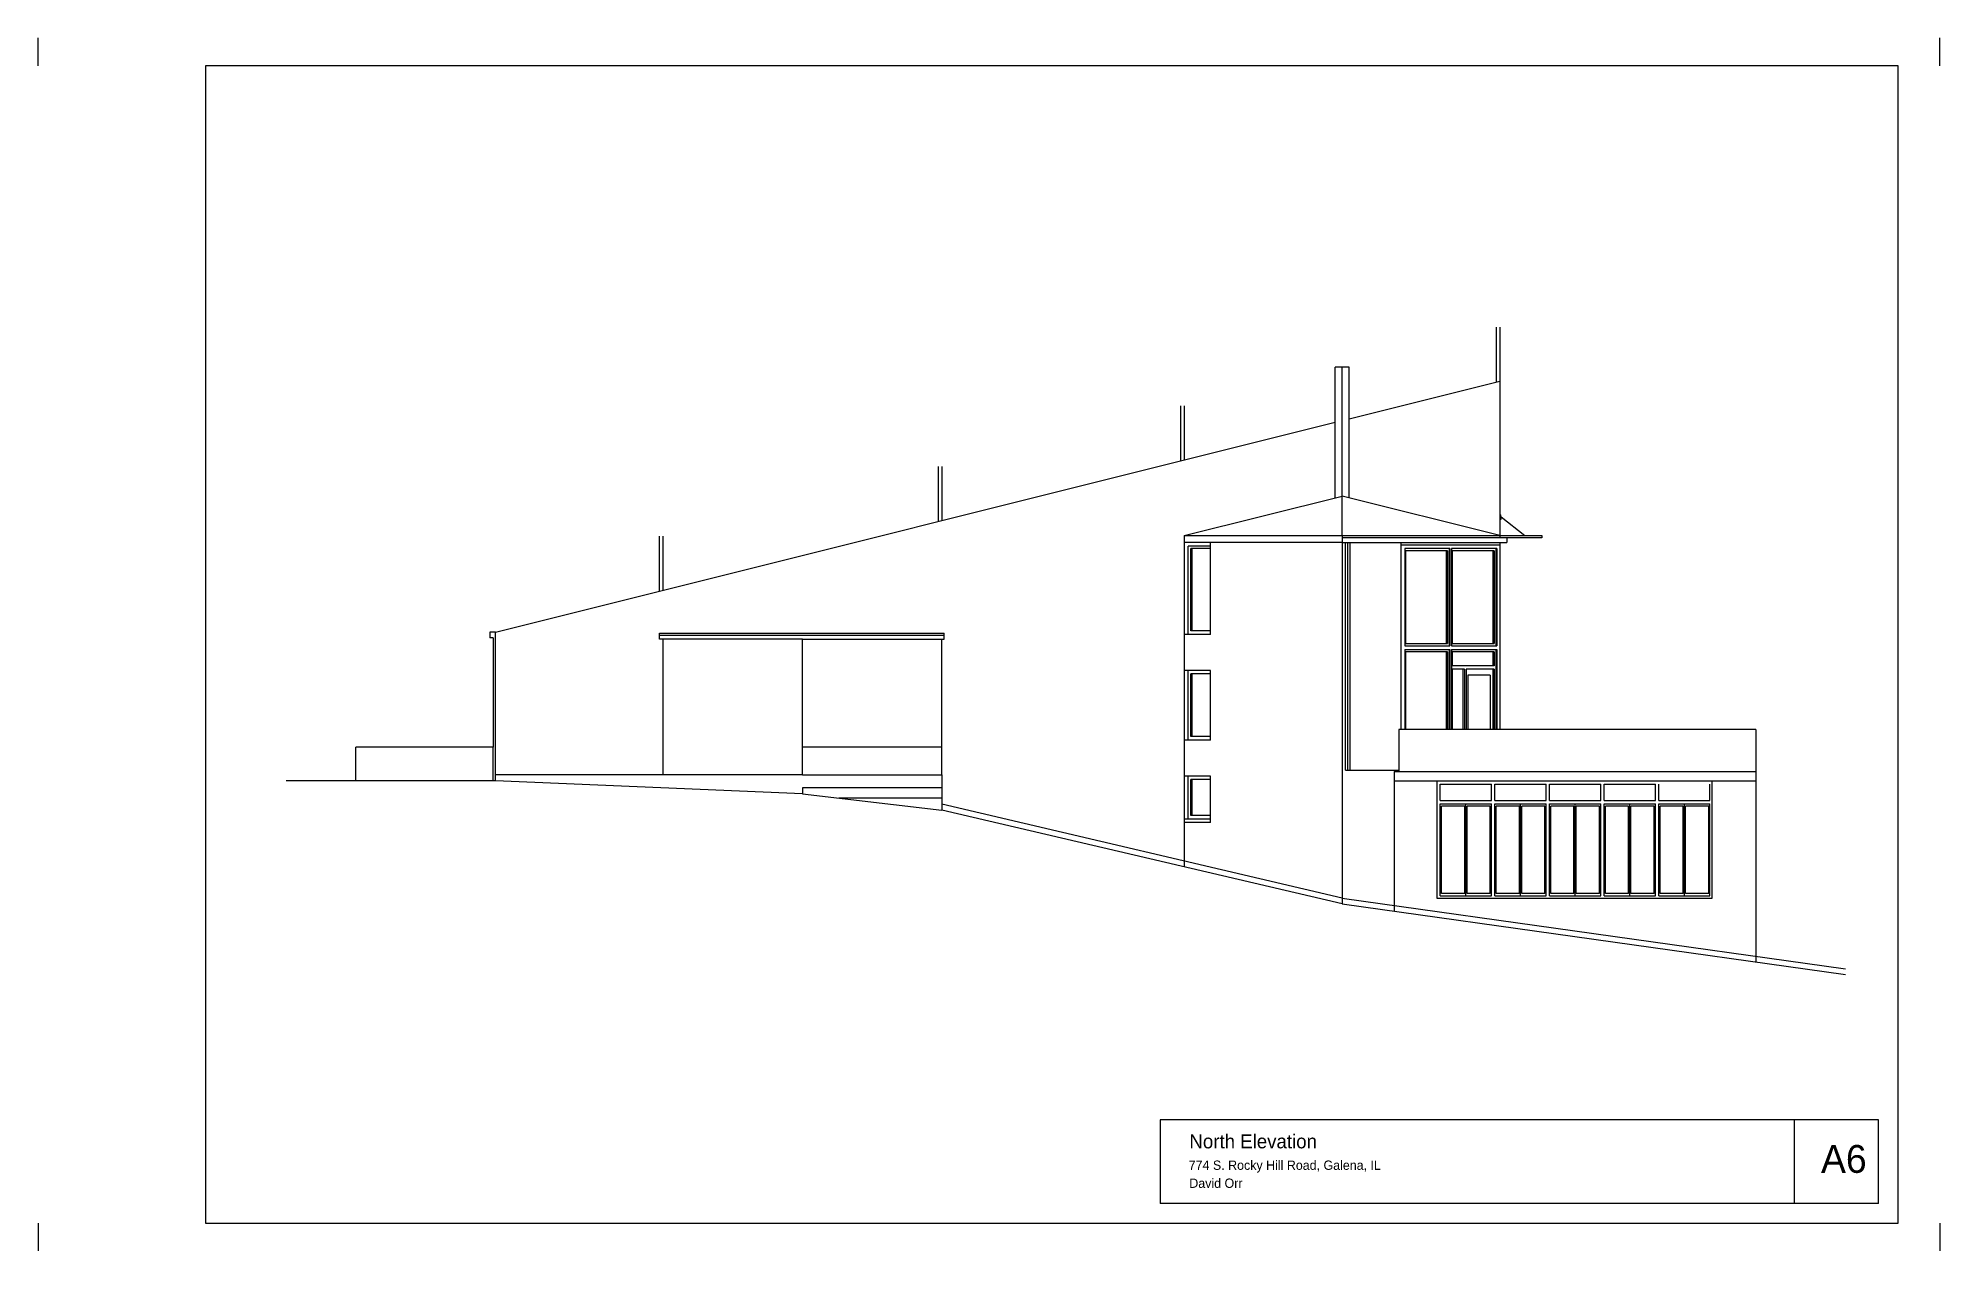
# Model space of a CAD drawing. Header units: inches. Extents: x -9330 to -4037, y -1744 to 4421.
# Drawn here: x -7482 to -5846, y 3377 to 4421 of the extents above; entities that cross this region are included whole.
import ezdxf

# ---------------------------------------------------------------- set-up
doc = ezdxf.new("R2010")
doc.units = ezdxf.units.IN
doc.header["$LTSCALE"] = 64
doc.header["$MEASUREMENT"] = 0
doc.layers.get('0').update_dxf_attribs({"color": 253})
for name, color, linetype in [('A-Elev-North', 7, 'Continuous'), ('A-Elev-South', 7, 'Continuous'), ('border', 7, 'Continuous'), ('construction', 172, 'Continuous')]:
    doc.layers.add(name, color=color, linetype=linetype)

msp = doc.modelspace()

# ---------------------------------------------------------------- texts
at = {"layer": 'construction', "color": 7}
for s, height, p in [('North Elevation', 12, (-6492, 3464.9, -15993.3)), ('774 S. Rocky Hill Road, Galena, IL', 8, (-6492.6, 3446.4, -15993.3)), ('A6', 24, (-5948.7, 3443.8, -15993.3)), ('David Orr', 8, (-6492.1, 3430.9, -15993.3))]:
    msp.add_text(s, height=height, dxfattribs=at).set_placement(p)

# ---------------------------------------------------------------- linework, layer by layer
for p, q in [((-5899.4, 3489.5), (-6517.2, 3489.5)), ((-6517.2, 3489.5), (-6517.2, 3417.5)), ((-5971.4, 3417.5), (-5971.4, 3489.5)), ((-5899.4, 3417.5), (-5899.4, 3489.5)), ((-5899.4, 3417.5), (-6517.2, 3417.5))]:
    msp.add_line(p, q)
at = {"layer": 'A-Elev-North', "color": 252}
for p, q in [((-6227.9, 4124.5, 21691.4), (-6227.9, 4171.8, 21691.4)), ((-6224.9, 4171.8, 21691.4), (-6224.9, 4125.3, 21691.4)), ((-6499.5, 4056.6, 21691.4), (-6499.5, 4103.9, 21691.4)), ((-6496.5, 4103.9, 21691.4), (-6496.5, 4057.4, 21691.4)), ((-6354.7, 4024.7, 16543.9), (-6354.7, 4092.8, 21928.6)), ((-6366.7, 4024.7, 16543.9), (-6366.7, 4089.8, 21940)), ((-6707.9, 4004.5, 21691.4), (-6707.9, 4051.8, 21691.4)), ((-6704.9, 4051.8, 21691.4), (-6704.9, 4005.3, 21691.4)), ((-6947.9, 3944.5, 21691.4), (-6947.9, 3991.8, 21691.4)), ((-6944.9, 3991.8, 21691.4), (-6944.9, 3945.3, 21691.4)), ((-6490.7, 3910.3, 16543.9), (-6490.7, 3981.3, 16684.2)), ((-6489.7, 3910.3, 16543.9), (-6489.7, 3981.3, 16684.2)), ((-6355.7, 3790.3, 20588.9), (-6355.7, 3986.3, 20588.9)), ((-6353.7, 3790.3, 20588.9), (-6353.7, 3986.3, 20588.9)), ((-6228.5, 3981.3, 16782.2), (-6228.5, 3897.3, 13636.9)), ((-6228.5, 3894.3, 13524.6), (-6228.5, 3825.3, 10941)), ((-6490.7, 3819.3, 29531.1), (-6490.7, 3873.3, 26839)), ((-6489.7, 3819.3, 29531.1), (-6489.7, 3873.3, 26839)), ((-6312, 3825.3, 10845.7), (-6312, 3789.3, 13448.7)), ((-6490.7, 3751.3, 16543.9), (-6490.7, 3782.3, 24383.5)), ((-6489.7, 3751.3, 16543.9), (-6489.7, 3782.3, 24383.5)), ((-6316, 3789.3, 13448.7), (-6316, 3669, 22145.2)), ((-6279.2, 3781.3, 18170.2), (-6279.2, 3680.3, 22414.9)), ((-6042.2, 3680.3, 278.1), (-6042.2, 3781.3, -3966.6)), ((-6276.2, 3764.3, 23870.5), (-6276.2, 3778.3, 3237.6)), ((-6232.2, 3764.3, 30284.7), (-6232.2, 3778.3, 9651.9)), ((-6229.2, 3764.2, 30284.7), (-6229.2, 3778.3, 9651.8)), ((-6185.2, 3764.2, 30284.7), (-6185.2, 3778.3, 9651.8)), ((-6182.2, 3764.2, 16653.5), (-6182.2, 3778.3, -3979.3)), ((-6138.2, 3764.3, 18232.9), (-6138.2, 3778.3, -2400)), ((-6135.2, 3764.3, 43361.7), (-6135.2, 3778.3, 22728.8)), ((-6091.2, 3764.2, 30610.4), (-6091.2, 3778.3, 9977.5)), ((-6088.2, 3764.2, 30284.7), (-6088.2, 3778.3, 9651.8)), ((-6044.3, 3764.2, 15234.9), (-6044.3, 3778.3, -5398)), ((-6276.2, 3682.3, -10261.1), (-6276.2, 3761.3, 23870.5)), ((-6254.2, 3682.3, 2140.2), (-6254.2, 3761.3, 36271.7)), ((-6232.2, 3682.3, -3846.8), (-6232.2, 3761.3, 30284.7)), ((-6229.2, 3682.3, -3846.8), (-6229.2, 3761.3, 30284.7)), ((-6207.2, 3682.3, 5930.7), (-6207.2, 3761.3, 40062.3)), ((-6185.2, 3682.3, -3846.8), (-6185.2, 3761.3, 30284.7)), ((-6182.2, 3682.3, -17478), (-6182.2, 3761.3, 16653.5)), ((-6160.2, 3682.3, -8555.9), (-6160.2, 3761.3, 25575.6)), ((-6138.2, 3682.3, -15898.6), (-6138.2, 3761.3, 18232.9)), ((-6135.2, 3682.3, 9230.2), (-6135.2, 3761.3, 43361.7)), ((-6113.2, 3682.3, 9341.8), (-6113.2, 3761.3, 43473.3)), ((-6091.2, 3682.3, -3521.1), (-6091.2, 3761.3, 30610.4)), ((-6088.2, 3682.3, -3846.8), (-6088.2, 3761.3, 30284.7)), ((-6066.2, 3682.3, 6704.6), (-6066.2, 3761.3, 27602)), ((-6044.3, 3682.3, -5662.5), (-6044.3, 3761.3, 15234.9))]:
    msp.add_line(p, q, dxfattribs=at)
at = {"layer": 'A-Elev-North', "color": 253}
for p, q in [((-6360.7, 4026.2, 16543.9), (-6360.7, 4137.3, 16543.9)), ((-6360.7, 3992.3, 16543.9), (-6360.7, 4026.2, 16543.9)), ((-6360.7, 3986.3, 16688.3), (-6496.5, 3986.3, 16688.3)), ((-6473.8, 3983.3, 16777), (-6493.2, 3983.3, 16777)), ((-6473.8, 3981.3, 16709.1), (-6490.7, 3981.3, 11561.5)), ((-6473.8, 3907.3, 19199), (-6473.8, 3986.3, 16688.3)), ((-6218.9, 3990.3, 0), (-6360.7, 3990.3, 0)), ((-6360.7, 3986.3, 0), (-6224.9, 3986.3, 0)), ((-6357.7, 3790.3, 20588.9), (-6357.7, 3986.3, 20588.9)), ((-6309.8, 3825.3, 10845.7), (-6309.8, 3986.3, 16761.8)), ((-6268, 3981.3, 16312.9), (-6306.8, 3981.3, 16312.9)), ((-6306.8, 3981.3, 16686.9), (-6306.8, 3897.3, 13541.6)), ((-6270.1, 3979.3, 16709.1), (-6306.1, 3979.3, 16709.1)), ((-6306.1, 3979.3, 16614.4), (-6306.1, 3899.3, -2513.9)), ((-6271.1, 3979.3, 16613.9), (-6271.1, 3899.3, -2514.4)), ((-6270.1, 3979.3, 16613.9), (-6270.1, 3899.3, -2514.4)), ((-6268.7, 3981.3, 16686.9), (-6268.7, 3897.3, 13541.6)), ((-6266.6, 3981.3, 16782.1), (-6266.6, 3897.3, 13636.9)), ((-6227.7, 3981.3, 16312.9), (-6266.6, 3981.3, 16312.9)), ((-6265.9, 3979.3, 16804.4), (-6265.9, 3899.3, -2323.9)), ((-6229.9, 3979.3, 16709.1), (-6265.9, 3979.3, 16709.1)), ((-6230.9, 3979.3, 16709.1), (-6230.9, 3899.3, -2419.1)), ((-6229.9, 3979.3, 16709.1), (-6229.9, 3899.3, -2419.1)), ((-6227.7, 3981.3, 16782.1), (-6227.7, 3897.3, 13636.9)), ((-6473.8, 3910.3, 16543.9), (-6490.7, 3910.3, 11396.3)), ((-6473.8, 3907.3, 16543.9), (-6496.5, 3907.3, 16543.9)), ((-6306.8, 3897.3), (-6268, 3897.3)), ((-6306.8, 3894.3, 13429.3), (-6306.8, 3825.3, 10845.7)), ((-6306.8, 3894.3, -112.3), (-6268, 3894.3, -112.3)), ((-6306.1, 3899.3), (-6270.1, 3899.3)), ((-6268.7, 3894.3, 13429.3), (-6268.7, 3825.3, 10845.7)), ((-6266.6, 3897.3, 13636.9), (-6227.7, 3897.3, 13636.9)), ((-6266.6, 3894.3, 13524.6), (-6266.6, 3825.3, 10941)), ((-6266.6, 3894.3, 13524.6), (-6227.7, 3894.3, 13524.6)), ((-6265.9, 3899.3), (-6229.9, 3899.3)), ((-6227.7, 3894.3, 13524.6), (-6227.7, 3825.3, 10941)), ((-6270.1, 3892.3), (-6306.1, 3892.3)), ((-6306.1, 3892.3, -9047.3), (-6306.1, 3825.3, 10846.3)), ((-6271.1, 3892.3, -9047.8), (-6271.1, 3825.3, 10845.7)), ((-6270.1, 3892.3, -9047.8), (-6270.1, 3825.3, 10845.7)), ((-6265.9, 3892.3, 13524.4), (-6265.9, 3880.3, 12946.5)), ((-6229.9, 3892.3, 95.3), (-6265.9, 3892.3, 95.3)), ((-6229.9, 3880.3, 21691.4), (-6265.9, 3880.3, 21691.4)), ((-6230.9, 3892.3, 13429.1), (-6230.9, 3880.3, 12851.2)), ((-6229.9, 3892.3, 13429.1), (-6229.9, 3880.3, 12851.2)), ((-6473.8, 3876.3, 21691.4), (-6496.5, 3876.3, 21691.4)), ((-6473.8, 3873.3, 21691.4), (-6490.7, 3873.3, 21691.4)), ((-6473.8, 3816.3, 22166.3), (-6473.8, 3876.3, 20209.8)), ((-6265.9, 3877.3, 12834.1), (-6265.9, 3825.3, 11036.3)), ((-6255.4, 3877.3, 21691.4), (-6265.9, 3877.3, 21691.4)), ((-6256.9, 3877.3, 12738.9), (-6256.9, 3825.3, 10941)), ((-6255.4, 3877.3, 12738.9), (-6255.4, 3825.3, 10941)), ((-6229.9, 3877.3, 21691.4), (-6253.9, 3877.3, 21691.4)), ((-6253.9, 3877.3, 12738.9), (-6253.9, 3825.3, 10941)), ((-6252.4, 3872.3, 3711.4), (-6252.4, 3825.3, 2100.8)), ((-6233.4, 3872.3, 12851.2), (-6252.4, 3872.3, 12851.2)), ((-6233.4, 3872.3, 3711.4), (-6233.4, 3825.3, 2100.8)), ((-6230.9, 3877.3, 3898.7), (-6230.9, 3825.3, 2100.8)), ((-6229.9, 3877.3, 12738.9), (-6229.9, 3825.3, 10941)), ((-6473.8, 3816.3, 24383.5), (-6496.5, 3816.3, 24383.5)), ((-6473.8, 3819.3, 24383.5), (-6490.7, 3819.3, 24383.5)), ((-6224.9, 3825.3, 10845.7), (-6312, 3825.3, 10845.7)), ((-6704.9, 3810.3, 0), (-6824.9, 3810.3, 0)), ((-6473.8, 3785.3, 24383.5), (-6496.5, 3785.3, 24383.5)), ((-6473.8, 3782.3, 24383.5), (-6490.7, 3782.3, 19236)), ((-6473.8, 3745.3, 24481.4), (-6473.8, 3785.3, 23177.1)), ((-6473.8, 3748.3, 16543.9), (-6496.5, 3748.3, 16543.9)), ((-6473.8, 3748.3, 16543.9), (-6493.2, 3748.3, 16543.9)), ((-6473.8, 3751.3, 16543.9), (-6490.7, 3751.3, 11396.3)), ((-6473.8, 3745.3, 16543.9), (-6496.5, 3745.3, 16543.9))]:
    msp.add_line(p, q, dxfattribs=at)
at = {"layer": 'A-Elev-North'}
for p, q in [((-6224.9, 4125.3, 21810.2), (-6224.9, 3992.3, 16543.9)), ((-6224.9, 3992.3, 16543.9), (-6224.9, 3990.3, 16475.6)), ((-6224.9, 3986.3, 16339.1), (-6224.9, 3825.3, 10845.7)), ((-6224.9, 3986.3, 16339.1), (-6218.9, 3986.3, 0)), ((-6218.9, 3990.3, 0), (-6218.9, 3986.3, 0)), ((-6004.7, 3825.3, -10845.7), (-6004.7, 3680.3, -361.5)), ((-7090.9, 3810.3, 0), (-7208.9, 3810.3, 0)), ((-6704.9, 3793.3, 16543.9), (-6704.9, 3800.3, 16543.9)), ((-7088.9, 3781.3, 0), (-7268.9, 3781.3, 0)), ((-6824.9, 3769.9, 16543.9), (-7088.9, 3781.3, 21691.4)), ((-6704.9, 3786.3, 16543.9), (-6704.9, 3793.3, 16543.9)), ((-6824.9, 3769.9, 16543.9), (-6704.9, 3756, 18424.4)), ((-6360.7, 3675.3, 21691.4), (-6704.9, 3756, 16543.9)), ((-6004.7, 3680.3, -361.5), (-6004.7, 3625.4, 3601.8))]:
    msp.add_line(p, q, dxfattribs=at)
at = {"layer": 'A-Elev-North', "color": 251}
for p, q in [((-6493.2, 3907.3, 25143.9), (-6493.2, 3983.3, 21454.7)), ((-6493.2, 3816.3, 29680.7), (-6493.2, 3876.3, 26689.4)), ((-6944.9, 3786.3, 11396.3), (-7088.9, 3786.3, 21691.4)), ((-6704.9, 3786.3, 16543.9), (-6704.9, 3775.3, 16543.9)), ((-6493.2, 3748.3, 33070.8), (-6493.2, 3785.3, 31226.1)), ((-6360.7, 3680.3, 30022.7), (-6704.9, 3761, 24875.1))]:
    msp.add_line(p, q, dxfattribs=at)
at = {"layer": 'A-Elev-North', "color": 254}
for p, q in [((-6268, 3981.3, 16686.8), (-6268, 3897.3, 13541.6)), ((-6268, 3894.3, 13429.2), (-6268, 3825.3, 10845.7))]:
    msp.add_line(p, q, dxfattribs=at)
at = {"layer": 'A-Elev-South', "color": 7}
for p, q in [((-6366.7, 4089.8, 21786.1), (-6366.7, 4137.3, 21691.4)), ((-6354.7, 4137.3, 21691.4), (-6366.7, 4137.3, 21691.4)), ((-6354.7, 4092.8, 21884.3), (-6354.7, 4137.3, 21691.4)), ((-6354.7, 4092.8, 0), (-6224.9, 4125.3, 0)), ((-7088.9, 3909.3, 21691.4), (-6366.7, 4089.8, 21691.4)), ((-7088.9, 3909.3, -21691.5), (-7093.9, 3909.3, -21691.5)), ((-7093.9, 3909.3, -21691.5), (-7093.9, 3904.3, -21691.5)), ((-7088.9, 3909.3, -21691.5), (-7093.9, 3909.3, -21691.5)), ((-7093.9, 3909.3, -21691.5), (-7093.9, 3904.3, -21691.5)), ((-7090.9, 3904.3, -21691.5), (-7093.9, 3904.3, -21691.5)), ((-7090.9, 3904.3, -21691.5), (-7093.9, 3904.3, -21691.5)), ((-7090.9, 3904.3, 0), (-7090.9, 3810.3, 0)), ((-6360.7, 3675.3, 29768.4), (-5927.7, 3614.4, 15383.1))]:
    msp.add_line(p, q, dxfattribs=at)
at = {"layer": 'A-Elev-South', "color": 252}
for p, q in [((-6496.5, 3992.3, 16543.9), (-6360.7, 4026.2, 16543.9)), ((-6224.9, 3992.3, 16543.9), (-6360.7, 4026.2, 16543.9)), ((-6496.5, 3992.3, 16543.9), (-6496.5, 3707.1, 21691.4)), ((-6276.2, 3778.3, 9332.8), (-6232.2, 3778.3, 21389.4)), ((-6276.2, 3764.3, 31625.7), (-6232.2, 3764.3, 40917.7)), ((-6229.2, 3778.3, 21438.8), (-6185.2, 3778.3, 22624)), ((-6229.2, 3764.3, 40851.9), (-6185.2, 3764.3, 39272.6)), ((-6182.2, 3778.3, 9042.2), (-6138.2, 3778.3, 11806.8)), ((-6182.2, 3764.3, 25575.6), (-6138.2, 3764.3, 25575.6)), ((-6135.2, 3778.3, 36984.9), (-6091.2, 3778.3, 25418.9)), ((-6135.2, 3764.3, 50638.6), (-6091.2, 3764.3, 36308)), ((-6088.2, 3764.3, 35916.5), (-6044.3, 3764.3, 19287.4)), ((-6276.2, 3761.3, 31625.7), (-6232.2, 3761.3, 40917.7)), ((-6275.2, 3684.3, 136291.7), (-6275.2, 3759.3, 136291.7)), ((-6255.2, 3759.3, 136291.7), (-6275.2, 3759.3, 136291.7)), ((-6255.2, 3684.3, 148658.8), (-6255.2, 3759.3, 148658.8)), ((-6253.2, 3684.3, 133609), (-6253.2, 3759.3, 133609)), ((-6233.2, 3759.3, 136291.7), (-6253.2, 3759.3, 136291.7)), ((-6233.2, 3684.3, 136291.7), (-6233.2, 3759.3, 136291.7)), ((-6229.2, 3761.3, 40851.9), (-6185.2, 3761.3, 39272.6)), ((-6228.2, 3684.3, 136291.7), (-6228.2, 3759.3, 136291.7)), ((-6208.2, 3759.3, 136291.7), (-6228.2, 3759.3, 136291.7)), ((-6208.2, 3684.3, 148658.8), (-6208.2, 3759.3, 148658.8)), ((-6206.2, 3684.3, 133609), (-6206.2, 3759.3, 133609)), ((-6186.2, 3759.3, 136291.7), (-6206.2, 3759.3, 136291.7)), ((-6186.2, 3684.3, 136291.7), (-6186.2, 3759.3, 136291.7)), ((-6182.2, 3761.3, 25575.6), (-6138.2, 3761.3, 25575.6)), ((-6181.2, 3684.3, 131582.6), (-6181.2, 3759.3, 131582.6)), ((-6161.2, 3759.3, 131582.6), (-6181.2, 3759.3, 131582.6)), ((-6161.2, 3684.3, 143949.7), (-6161.2, 3759.3, 143949.7)), ((-6159.2, 3684.3, 128899.9), (-6159.2, 3759.3, 128899.9)), ((-6139.2, 3759.3, 131582.6), (-6159.2, 3759.3, 131582.6)), ((-6139.2, 3684.3, 131582.6), (-6139.2, 3759.3, 131582.6)), ((-6135.2, 3761.3, 50638.6), (-6091.2, 3761.3, 36308)), ((-6134.2, 3684.3, 136617.4), (-6134.2, 3759.3, 136617.4)), ((-6114.2, 3759.3, 136617.4), (-6134.2, 3759.3, 136617.4)), ((-6114.2, 3684.3, 148984.5), (-6114.2, 3759.3, 148984.5)), ((-6112.2, 3684.3, 133934.7), (-6112.2, 3759.3, 133934.7)), ((-6092.2, 3759.3, 136617.4), (-6112.2, 3759.3, 136617.4)), ((-6092.2, 3684.3, 136617.4), (-6092.2, 3759.3, 136617.4)), ((-6088.2, 3761.3, 35916.5), (-6044.3, 3761.3, 19287.4)), ((-6087.2, 3684.3, 121241.9), (-6087.2, 3759.3, 121241.9)), ((-6067.2, 3759.3, 121241.9), (-6087.2, 3759.3, 121241.9)), ((-6067.2, 3684.3, 133609), (-6067.2, 3759.3, 133609)), ((-6045.3, 3759.3, 121241.9), (-6065.2, 3759.3, 121241.9)), ((-6065.2, 3684.3, 118559.1), (-6065.2, 3759.3, 118559.1)), ((-6045.3, 3684.3, 121241.9), (-6045.3, 3759.3, 121241.9)), ((-6276.2, 3682.3, 2203.3), (-6232.2, 3682.3, 11495.3)), ((-6255.2, 3684.3, 136291.7), (-6275.2, 3684.3, 136291.7)), ((-6233.2, 3684.3, 136291.7), (-6253.2, 3684.3, 136291.7)), ((-6229.2, 3682.3, 11429.5), (-6185.2, 3682.3, 9850.2)), ((-6208.2, 3684.3, 136291.7), (-6228.2, 3684.3, 136291.7)), ((-6186.2, 3684.3, 136291.7), (-6206.2, 3684.3, 136291.7)), ((-6182.2, 3682.3, -3846.8), (-6138.2, 3682.3, -3846.8)), ((-6161.2, 3684.3, 131582.6), (-6181.2, 3684.3, 131582.6)), ((-6139.2, 3684.3, 131582.6), (-6159.2, 3684.3, 131582.6)), ((-6135.2, 3682.3, 21216.2), (-6091.2, 3682.3, 6885.6)), ((-6114.2, 3684.3, 136617.4), (-6134.2, 3684.3, 136617.4)), ((-6092.2, 3684.3, 136617.4), (-6112.2, 3684.3, 136617.4)), ((-6088.2, 3682.3, 6494.1), (-6044.3, 3682.3, -10135)), ((-6067.2, 3684.3, 121241.9), (-6087.2, 3684.3, 121241.9)), ((-6045.3, 3684.3, 121241.9), (-6065.2, 3684.3, 121241.9)), ((-6279.2, 3680.3, 91646.7), (-6042.2, 3680.3, 16954))]:
    msp.add_line(p, q, dxfattribs=at)
at = {"layer": 'A-Elev-South'}
for p, q in [((-6224.9, 4010.3, 0), (-6224, 4010.3, 0)), ((-6223.9, 4006.3, 0), (-6224, 4010.3, 0)), ((-6223.9, 4008.3, 0), (-6203.4, 3992.3, 0)), ((-6224.9, 4006.3, 0), (-6223.9, 4006.3, 0)), ((-6224.9, 3992.3, 0), (-6188.9, 3992.3, 16543.9)), ((-6188.9, 3992.3, 16543.9), (-6188.9, 3990.3, 16543.9)), ((-6188.9, 3990.3, 16543.9), (-6218.9, 3990.3, 0)), ((-7088.9, 3781.3, 21691.4), (-7088.9, 3906.3, 21691.4)), ((-6824.9, 3903.2, 16543.9), (-6704.9, 3903.2, 16543.9)), ((-6824.9, 3786.3, 16543.9), (-6824.9, 3903.2, 16543.9)), ((-6704.9, 3786.3, 16543.9), (-6704.9, 3903.2, 16543.9)), ((-7208.9, 3781.3, 0), (-7208.9, 3810.3, 0)), ((-6824.9, 3786.3, 11396.3), (-6704.9, 3786.3, 11396.3))]:
    msp.add_line(p, q, dxfattribs=at)
at = {"layer": 'A-Elev-South', "color": 253}
for p, q in [((-6496.5, 3992.3, 16543.9), (-6224.9, 3992.3, 16543.9)), ((-6360.7, 3992.3, 16543.9), (-6360.7, 3675.3, 21691.4)), ((-6309.8, 3984.3, 16688.3), (-6224.9, 3984.3, 16688.3)), ((-7088.9, 3781.3, 0), (-7088.9, 3909.3, 0)), ((-6947.9, 3903.2, 16543.9), (-6947.9, 3908.2, 16543.9)), ((-6702.9, 3906.2, 16543.9), (-6947.9, 3906.2, 16543.9)), ((-6944.9, 3903.2, 16543.9), (-6947.9, 3903.2, 16543.9)), ((-6824.9, 3903.2, 16543.9), (-6944.9, 3903.2, 16543.9)), ((-6944.9, 3903.2, 16543.9), (-6944.9, 3786.3, 11396.3)), ((-6704.9, 3903.2, 16543.9), (-6702.9, 3903.2, 16543.9)), ((-6702.9, 3906.2, 16543.9), (-6702.9, 3908.2, 16543.9)), ((-6702.9, 3903.2, 16543.9), (-6702.9, 3906.2, 16543.9)), ((-7090.9, 3781.3, 0), (-7090.9, 3810.3, 0)), ((-6824.9, 3786.3, 16543.9), (-6944.9, 3786.3, 11396.3)), ((-6357.7, 3790.3, 20588.9), (-6312, 3790.3, 21716.1)), ((-6316, 3789.3, 21691.4), (-6004.7, 3789.3, 7569.6)), ((-6316, 3781.3, 21691.4), (-6004.7, 3781.3, 7569.6)), ((-6704.9, 3775.3, 16543.9), (-6824.9, 3775.3, 16543.9)), ((-6824.9, 3775.3, 16543.9), (-6824.9, 3769.9, 16543.9)), ((-6704.9, 3766.3, 16543.9), (-6793.5, 3766.3, 16543.9)), ((-6704.9, 3775.3, 16543.9), (-6704.9, 3756, 16543.9))]:
    msp.add_line(p, q, dxfattribs=at)
at = {"layer": 'A-Elev-South', "color": 251}
for p, q in [((-6947.9, 3908.2, 16543.9), (-6702.9, 3908.2, 16543.9)), ((-6360.7, 3680.3, 38099.6), (-5927.7, 3619.4, 23714.4))]:
    msp.add_line(p, q, dxfattribs=at)
at = {"layer": 'A-Elev-South', "color": 254}
msp.add_line((-6004.7, 3825.3, -10845.7), (-6224.9, 3825.3, 10845.7), dxfattribs=at)
at = {"layer": 'border'}
msp.add_lwpolyline([(-7338.4, 4396.6), (-7338.4, 3400.6), (-5882.4, 3400.6), (-5882.4, 4396.6), (-7338.4, 4396.6)], close=True, dxfattribs=at)
at = {"layer": 'construction'}
for p, q in [((-7482.4, 4396.6), (-7482.4, 4420.6)), ((-5846.4, 4396.6), (-5846.4, 4420.6)), ((-7482.4, 3400.6), (-7482.4, 3376.6)), ((-5846.4, 3400.6), (-5846.4, 3376.6))]:
    msp.add_line(p, q, dxfattribs=at)

msp.set_redraw_order([(e.dxf.handle, doc.entitydb.next_handle()) for e in msp.query("TEXT MTEXT ATTDEF DIMENSION ARC_DIMENSION")])  # texts and dimensions are drawn at this point

doc.saveas('drawing.dxf')
